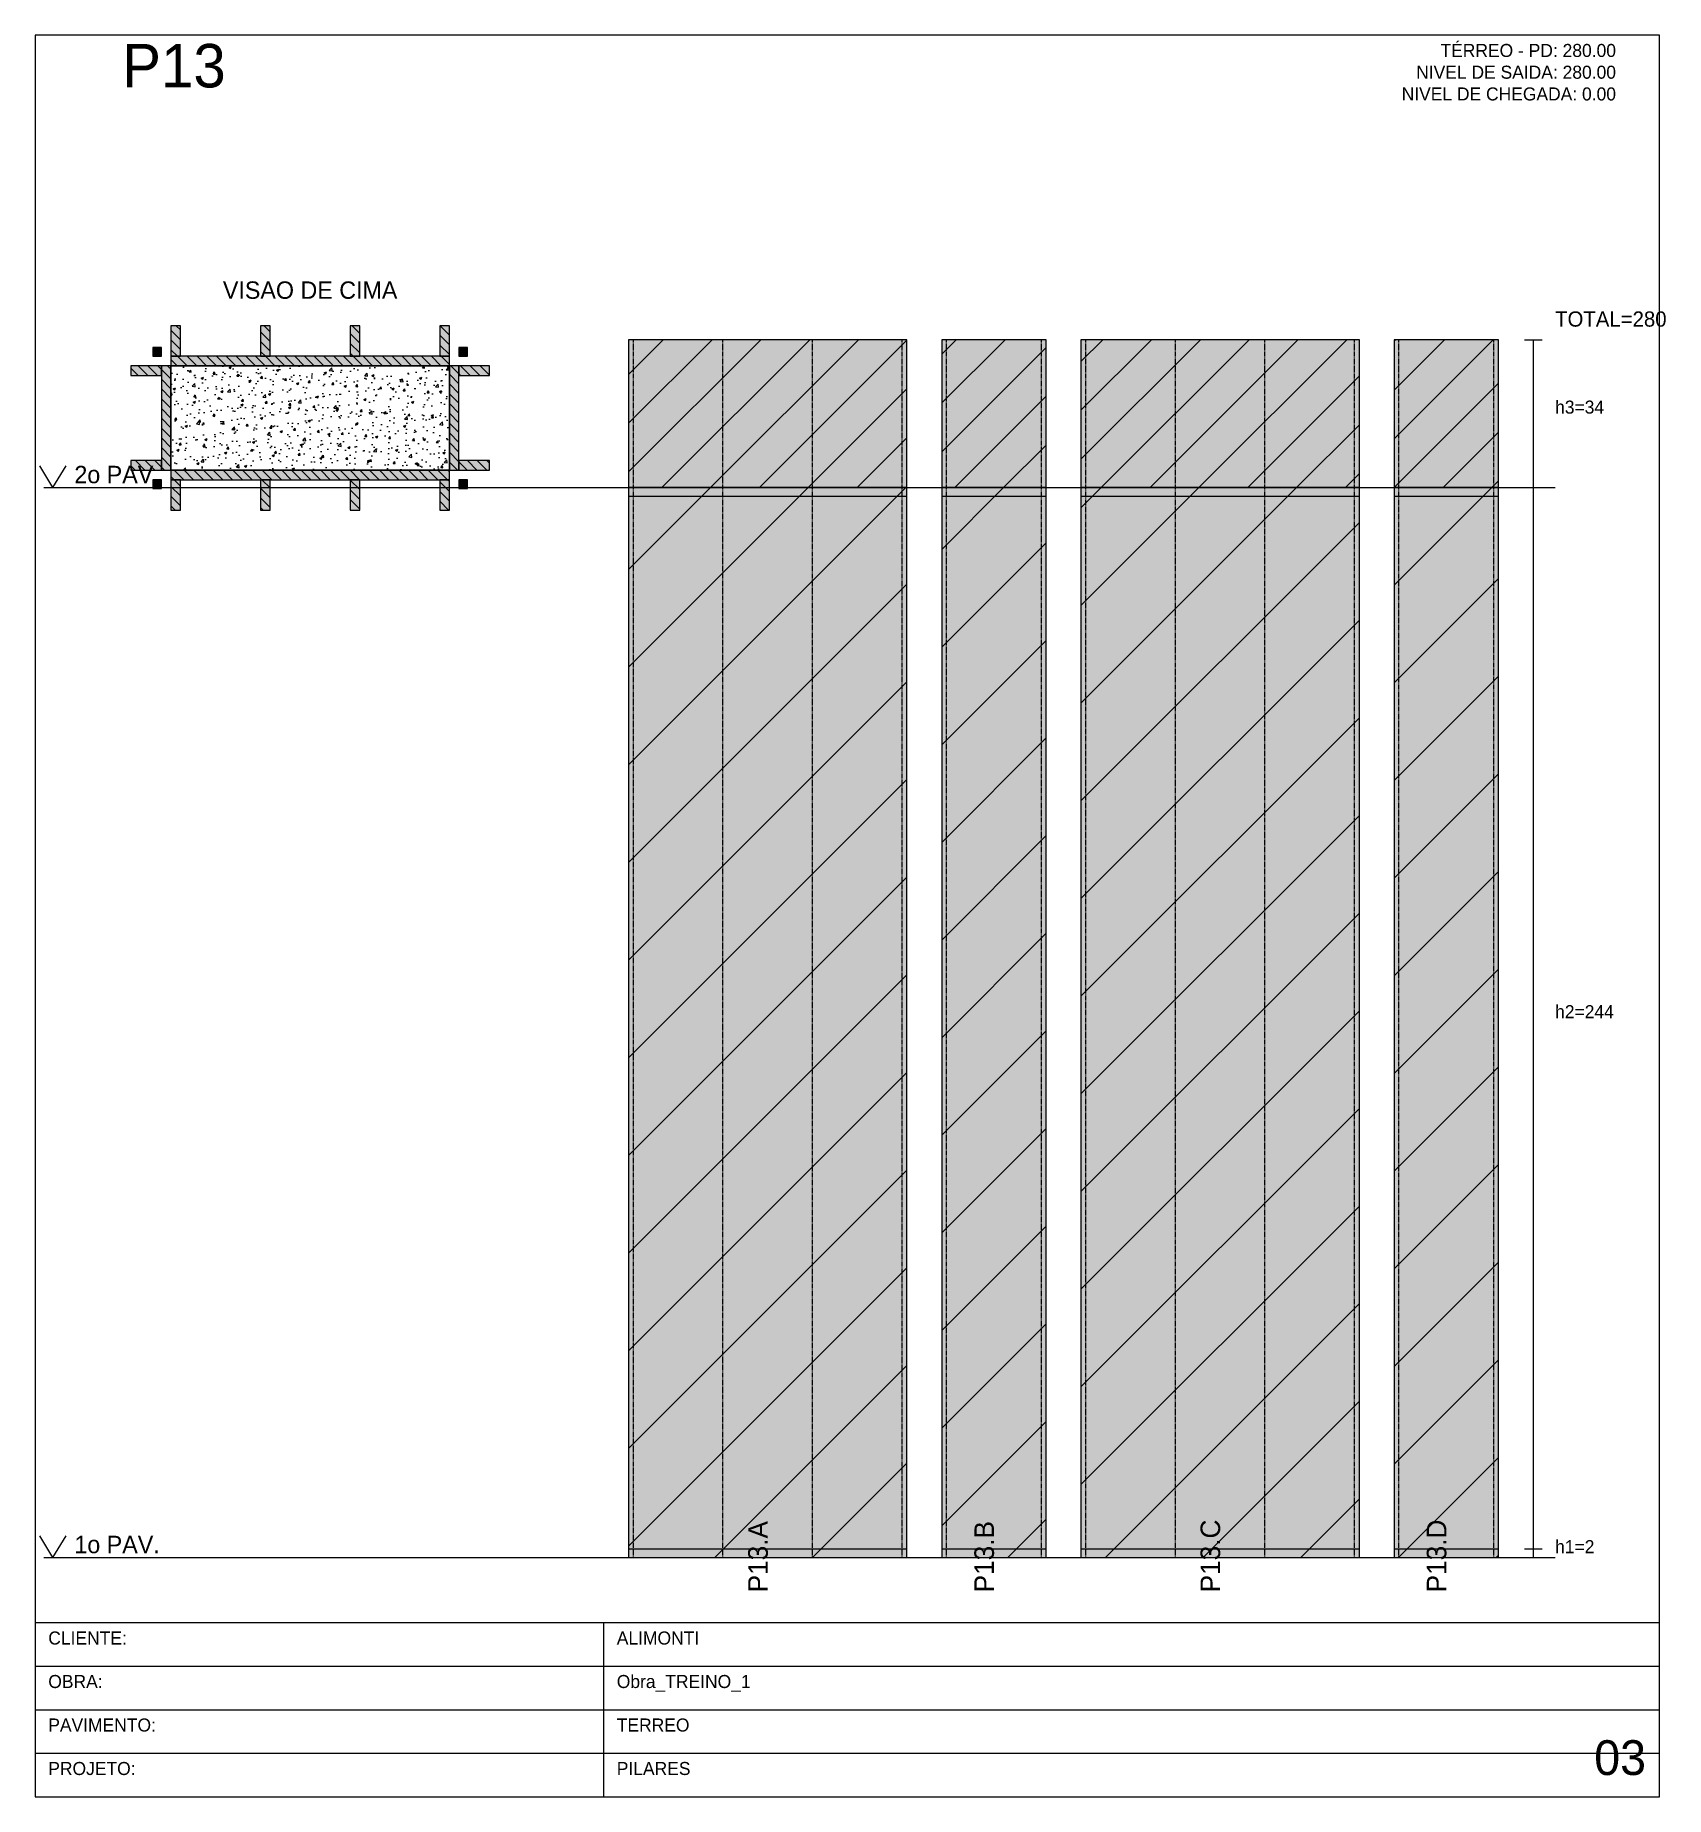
# Model space of a CAD drawing. Header units: metres. Extents: x 0 to 2088, y 0 to 2105.
# Drawn here: x 796.8 to 1171.6, y 0 to 405 of the extents above; entities that cross this region are included whole.
import ezdxf
from ezdxf.enums import TextEntityAlignment as Align

# ---------------------------------------------------------------- set-up
doc = ezdxf.new("R2010")
doc.units = ezdxf.units.M
doc.linetypes.add('HIDDEN', pattern=[0.36, 0.12, -0.06, 0.12, -0.06])
for name, color, linetype in [('BORDA_CELULA', 9, 'Continuous'), ('CARIMBO', 9, 'Continuous'), ('CHAPA', 1, 'Continuous'), ('CONCRETO', 4, 'Continuous'), ('COTA', 241, 'Continuous'), ('LABEL_ID', 3, 'Continuous'), ('Nivel', 4, 'Continuous'), ('NOMENCLATURA', 1, 'Continuous'), ('Paineis', 200, 'Continuous'), ('SARR_2.2x7', 40, 'Continuous'), ('Texto Secao', 2, 'Continuous'), ('TEXTO_GERAL', 2, 'Continuous')]:
    doc.layers.add(name, color=color, linetype=linetype)

msp = doc.modelspace()

# ---------------------------------------------------------------- texts
at = {"layer": 'CARIMBO', "color": 9}
for s, p in [('CLIENTE:', (799.8, 35)), ('OBRA:', (799.8, 25)), ('PAVIMENTO:', (799.8, 15)), ('PROJETO:', (799.8, 5))]:
    msp.add_text(s, height=3, dxfattribs=at).set_placement(p)
at = {"layer": 'COTA', "color": 8}
for s, height, p in [('TOTAL=280', 3.5, (1146.2, 338)), ('h3=34', 3, (1146.2, 318)), ('h2=244', 3, (1146.2, 179)), ('h1=2', 3, (1146.2, 56))]:
    msp.add_text(s, height=height, dxfattribs=at).set_placement(p)
at = {"layer": 'LABEL_ID', "color": 3}
msp.add_text('03', height=8, dxfattribs=at).set_placement((1155.2, 5))
at = {"layer": 'Nivel', "color": 4}
for s, p in [('2o PAV.', (805.8, 302)), ('1o PAV.', (805.8, 56))]:
    msp.add_text(s, height=4, dxfattribs=at).set_placement(p)
at = {"layer": 'NOMENCLATURA', "color": 1}
msp.add_text('P13', height=10, dxfattribs=at).set_placement((816.8, 393))
at = {"layer": 'Texto Secao', "color": 2}
msp.add_text('VISAO DE CIMA', height=4, dxfattribs=at).set_placement((860, 343.2), align=Align.BOTTOM_CENTER)
for s, p in [('P13.A', (965.2, 47)), ('P13.B', (1017.2, 47)), ('P13.C', (1069.2, 47)), ('P13.D', (1121.2, 47))]:
    msp.add_text(s, height=4.5, rotation=90, dxfattribs=at).set_placement(p)
at = {"layer": 'TEXTO_GERAL', "color": 2}
for s, p in [('TÉRREO - PD: 280.00', (1160.2, 400)), ('NIVEL DE SAIDA: 280.00', (1160.2, 395)), ('NIVEL DE CHEGADA: 0.00', (1160.2, 390))]:
    msp.add_text(s, height=3, dxfattribs=at).set_placement(p, align=Align.RIGHT)
for s, p in [('ALIMONTI', (930.49, 35)), ('Obra_TREINO_1', (930.49, 25)), ('TERREO', (930.49, 15)), ('PILARES', (930.49, 5))]:
    msp.add_text(s, height=3, dxfattribs=at).set_placement(p)

# ---------------------------------------------------------------- hatches: boundary and pattern name
at = {"layer": 'CHAPA'}
for points in [[(823.8, 331.2), (825.8, 331.2), (825.8, 333.2), (823.8, 333.2)], [(894.2, 331.2), (896.2, 331.2), (896.2, 333.2), (894.2, 333.2)], [(823.8, 300.8), (825.8, 300.8), (825.8, 302.8), (823.8, 302.8)], [(894.2, 300.8), (896.2, 300.8), (896.2, 302.8), (894.2, 302.8)]]:
    msp.add_hatch(color=1, dxfattribs=at).paths.add_polyline_path(points)
at = {"layer": 'COTA'}
h = msp.add_hatch(dxfattribs=at)
h.set_pattern_fill('AR-CONC', scale=0.03)
h.paths.add_polyline_path([(828, 305), (892, 305), (892, 329), (828, 329)])
at = {"layer": 'Paineis'}
for points in [[(933.2, 301), (997.2, 301), (997.2, 335), (933.2, 335)], [(1005.2, 301), (1029.2, 301), (1029.2, 335), (1005.2, 335)], [(1037.2, 301), (1101.2, 301), (1101.2, 335), (1037.2, 335)], [(1109.2, 301), (1133.2, 301), (1133.2, 335), (1109.2, 335)], [(825.8, 305), (828, 305), (828, 329), (825.8, 329)], [(828, 329), (892, 329), (892, 331.2), (828, 331.2)], [(892, 305), (894.2, 305), (894.2, 329), (892, 329)], [(828, 302.8), (892, 302.8), (892, 305), (828, 305)], [(933.2, 55), (997.2, 55), (997.2, 301), (933.2, 301)], [(1005.2, 55), (1029.2, 55), (1029.2, 301), (1005.2, 301)], [(1037.2, 55), (1101.2, 55), (1101.2, 301), (1037.2, 301)], [(1109.2, 55), (1133.2, 55), (1133.2, 301), (1109.2, 301)]]:
    msp.add_hatch(color=7, dxfattribs=at).paths.add_polyline_path(points)
h = msp.add_hatch(dxfattribs=at)
h.set_pattern_fill('ANSI31', scale=2.5)
h.paths.add_polyline_path([(933.2, 301), (997.2, 301), (997.2, 335), (933.2, 335)])
h = msp.add_hatch(dxfattribs=at)
h.set_pattern_fill('ANSI31', scale=2.5)
h.paths.add_polyline_path([(1005.2, 301), (1029.2, 301), (1029.2, 335), (1005.2, 335)])
h = msp.add_hatch(dxfattribs=at)
h.set_pattern_fill('ANSI31', scale=2.5)
h.paths.add_polyline_path([(1037.2, 301), (1101.2, 301), (1101.2, 335), (1037.2, 335)])
h = msp.add_hatch(dxfattribs=at)
h.set_pattern_fill('ANSI31', scale=2.5)
h.paths.add_polyline_path([(1109.2, 301), (1133.2, 301), (1133.2, 335), (1109.2, 335)])
h = msp.add_hatch(dxfattribs=at)
h.set_pattern_fill('ANSI31', scale=0.5, angle=270)
h.paths.add_polyline_path([(825.8, 305), (828, 305), (828, 329), (825.8, 329)])
h = msp.add_hatch(dxfattribs=at)
h.set_pattern_fill('ANSI31', scale=0.5, angle=270)
h.paths.add_polyline_path([(828, 329), (892, 329), (892, 331.2), (828, 331.2)])
h = msp.add_hatch(dxfattribs=at)
h.set_pattern_fill('ANSI31', scale=0.5, angle=270)
h.paths.add_polyline_path([(892, 305), (894.2, 305), (894.2, 329), (892, 329)])
h = msp.add_hatch(dxfattribs=at)
h.set_pattern_fill('ANSI31', scale=0.5, angle=270)
h.paths.add_polyline_path([(828, 302.8), (892, 302.8), (892, 305), (828, 305)])
h = msp.add_hatch(dxfattribs=at)
h.set_pattern_fill('ANSI31', scale=5)
h.paths.add_polyline_path([(933.2, 55), (997.2, 55), (997.2, 301), (933.2, 301)])
h = msp.add_hatch(dxfattribs=at)
h.set_pattern_fill('ANSI31', scale=5)
h.paths.add_polyline_path([(1005.2, 55), (1029.2, 55), (1029.2, 301), (1005.2, 301)])
h = msp.add_hatch(dxfattribs=at)
h.set_pattern_fill('ANSI31', scale=5)
h.paths.add_polyline_path([(1037.2, 55), (1101.2, 55), (1101.2, 301), (1037.2, 301)])
h = msp.add_hatch(dxfattribs=at)
h.set_pattern_fill('ANSI31', scale=5)
h.paths.add_polyline_path([(1109.2, 55), (1133.2, 55), (1133.2, 301), (1109.2, 301)])
at = {"layer": 'SARR_2.2x7'}
for points in [[(828, 331.2), (830.2, 331.2), (830.2, 338.2), (828, 338.2)], [(848.6, 331.2), (850.8, 331.2), (850.8, 338.2), (848.6, 338.2)], [(869.2, 331.2), (871.4, 331.2), (871.4, 338.2), (869.2, 338.2)], [(889.8, 331.2), (892, 331.2), (892, 338.2), (889.8, 338.2)], [(818.8, 326.8), (825.8, 326.8), (825.8, 329), (818.8, 329)], [(894.2, 326.8), (901.2, 326.8), (901.2, 329), (894.2, 329)], [(818.8, 305), (825.8, 305), (825.8, 307.2), (818.8, 307.2)], [(894.2, 305), (901.2, 305), (901.2, 307.2), (894.2, 307.2)], [(828, 295.8), (830.2, 295.8), (830.2, 302.8), (828, 302.8)], [(848.6, 295.8), (850.8, 295.8), (850.8, 302.8), (848.6, 302.8)], [(869.2, 295.8), (871.4, 295.8), (871.4, 302.8), (869.2, 302.8)], [(889.8, 295.8), (892, 295.8), (892, 302.8), (889.8, 302.8)]]:
    msp.add_hatch(color=7, dxfattribs=at).paths.add_polyline_path(points)
h = msp.add_hatch(dxfattribs=at)
h.set_pattern_fill('ANSI31', scale=0.5, angle=270)
h.paths.add_polyline_path([(828, 331.2), (830.2, 331.2), (830.2, 338.2), (828, 338.2)])
h = msp.add_hatch(dxfattribs=at)
h.set_pattern_fill('ANSI31', scale=0.5, angle=270)
h.paths.add_polyline_path([(848.6, 331.2), (850.8, 331.2), (850.8, 338.2), (848.6, 338.2)])
h = msp.add_hatch(dxfattribs=at)
h.set_pattern_fill('ANSI31', scale=0.5, angle=270)
h.paths.add_polyline_path([(869.2, 331.2), (871.4, 331.2), (871.4, 338.2), (869.2, 338.2)])
h = msp.add_hatch(dxfattribs=at)
h.set_pattern_fill('ANSI31', scale=0.5, angle=270)
h.paths.add_polyline_path([(889.8, 331.2), (892, 331.2), (892, 338.2), (889.8, 338.2)])
h = msp.add_hatch(dxfattribs=at)
h.set_pattern_fill('ANSI31', scale=0.5, angle=270)
h.paths.add_polyline_path([(818.8, 326.8), (825.8, 326.8), (825.8, 329), (818.8, 329)])
h = msp.add_hatch(dxfattribs=at)
h.set_pattern_fill('ANSI31', scale=0.5, angle=270)
h.paths.add_polyline_path([(894.2, 326.8), (901.2, 326.8), (901.2, 329), (894.2, 329)])
h = msp.add_hatch(dxfattribs=at)
h.set_pattern_fill('ANSI31', scale=0.5, angle=270)
h.paths.add_polyline_path([(818.8, 305), (825.8, 305), (825.8, 307.2), (818.8, 307.2)])
h = msp.add_hatch(dxfattribs=at)
h.set_pattern_fill('ANSI31', scale=0.5, angle=270)
h.paths.add_polyline_path([(894.2, 305), (901.2, 305), (901.2, 307.2), (894.2, 307.2)])
h = msp.add_hatch(dxfattribs=at)
h.set_pattern_fill('ANSI31', scale=0.5, angle=270)
h.paths.add_polyline_path([(828, 295.8), (830.2, 295.8), (830.2, 302.8), (828, 302.8)])
h = msp.add_hatch(dxfattribs=at)
h.set_pattern_fill('ANSI31', scale=0.5, angle=270)
h.paths.add_polyline_path([(848.6, 295.8), (850.8, 295.8), (850.8, 302.8), (848.6, 302.8)])
h = msp.add_hatch(dxfattribs=at)
h.set_pattern_fill('ANSI31', scale=0.5, angle=270)
h.paths.add_polyline_path([(869.2, 295.8), (871.4, 295.8), (871.4, 302.8), (869.2, 302.8)])
h = msp.add_hatch(dxfattribs=at)
h.set_pattern_fill('ANSI31', scale=0.5, angle=270)
h.paths.add_polyline_path([(889.8, 295.8), (892, 295.8), (892, 302.8), (889.8, 302.8)])

# ---------------------------------------------------------------- linework, layer by layer
at = {"layer": 'BORDA_CELULA', "color": 9}
msp.add_lwpolyline([(796.8, 0), (1170.2, 0), (1170.2, 405), (796.8, 405)], close=True, dxfattribs=at)
at = {"layer": 'CARIMBO', "color": 40}
for p, q in [((927.49, 0), (927.49, 40)), ((796.8, 30), (1170.2, 30)), ((796.8, 20), (1170.2, 20)), ((796.8, 10), (1170.2, 10))]:
    msp.add_line(p, q, dxfattribs=at)
msp.add_lwpolyline([(796.8, 0), (1170.2, 0), (1170.2, 40), (796.8, 40)], close=True, dxfattribs=at)
at = {"layer": 'CHAPA', "color": 1}
for points in [[(823.8, 331.2), (825.8, 331.2), (825.8, 333.2), (823.8, 333.2)], [(894.2, 331.2), (896.2, 331.2), (896.2, 333.2), (894.2, 333.2)], [(823.8, 300.8), (825.8, 300.8), (825.8, 302.8), (823.8, 302.8)], [(894.2, 300.8), (896.2, 300.8), (896.2, 302.8), (894.2, 302.8)]]:
    msp.add_lwpolyline(points, close=True, dxfattribs=at)
at = {"layer": 'CONCRETO', "color": 4}
msp.add_lwpolyline([(828, 305), (892, 305), (892, 329), (828, 329)], close=True, dxfattribs=at)
at = {"layer": 'COTA', "color": 8}
for p, q in [((1139.2, 335), (1143.2, 335)), ((1141.2, 55), (1141.2, 335)), ((1139.2, 301), (1143.2, 301)), ((1139.2, 301), (1143.2, 301)), ((1139.2, 57), (1143.2, 57)), ((1139.2, 57), (1143.2, 57)), ((1139.2, 55), (1143.2, 55))]:
    msp.add_line(p, q, dxfattribs=at)
at = {"layer": 'Nivel', "color": 4}
for p, q in [((797.8, 306), (800.8, 301)), ((803.8, 306), (800.8, 301)), ((798.8, 301), (1146.2, 301)), ((797.8, 60), (800.8, 55)), ((803.8, 60), (800.8, 55)), ((798.8, 55), (1146.2, 55))]:
    msp.add_line(p, q, dxfattribs=at)
at = {"layer": 'Paineis'}
for p, q in [((933.2, 299), (997.2, 299)), ((1005.2, 299), (1029.2, 299)), ((1037.2, 299), (1101.2, 299)), ((1109.2, 299), (1133.2, 299)), ((933.2, 57), (997.2, 57)), ((1005.2, 57), (1029.2, 57)), ((1037.2, 57), (1101.2, 57)), ((1109.2, 57), (1133.2, 57))]:
    msp.add_line(p, q, dxfattribs=at)
for points in [[(933.2, 301), (997.2, 301), (997.2, 335), (933.2, 335)], [(1005.2, 301), (1029.2, 301), (1029.2, 335), (1005.2, 335)], [(1037.2, 301), (1101.2, 301), (1101.2, 335), (1037.2, 335)], [(1109.2, 301), (1133.2, 301), (1133.2, 335), (1109.2, 335)], [(825.8, 305), (828, 305), (828, 329), (825.8, 329)], [(828, 329), (892, 329), (892, 331.2), (828, 331.2)], [(892, 305), (894.2, 305), (894.2, 329), (892, 329)], [(828, 302.8), (892, 302.8), (892, 305), (828, 305)], [(933.2, 55), (997.2, 55), (997.2, 301), (933.2, 301)], [(1005.2, 55), (1029.2, 55), (1029.2, 301), (1005.2, 301)], [(1037.2, 55), (1101.2, 55), (1101.2, 301), (1037.2, 301)], [(1109.2, 55), (1133.2, 55), (1133.2, 301), (1109.2, 301)]]:
    msp.add_lwpolyline(points, close=True, dxfattribs=at)
at = {"layer": 'SARR_2.2x7', "linetype": 'HIDDEN'}
for p, q in [((934.3, 55), (934.3, 335)), ((954.9, 55), (954.9, 335)), ((975.5, 55), (975.5, 335)), ((996.1, 55), (996.1, 335)), ((1006.3, 55), (1006.3, 335)), ((1028.1, 55), (1028.1, 335)), ((1038.3, 55), (1038.3, 335)), ((1058.9, 55), (1058.9, 335)), ((1079.5, 55), (1079.5, 335)), ((1100.1, 55), (1100.1, 335)), ((1110.3, 55), (1110.3, 335)), ((1132.1, 55), (1132.1, 335))]:
    msp.add_line(p, q, dxfattribs=at)
at = {"layer": 'SARR_2.2x7'}
for points in [[(828, 331.2), (830.2, 331.2), (830.2, 338.2), (828, 338.2)], [(848.6, 331.2), (850.8, 331.2), (850.8, 338.2), (848.6, 338.2)], [(869.2, 331.2), (871.4, 331.2), (871.4, 338.2), (869.2, 338.2)], [(889.8, 331.2), (892, 331.2), (892, 338.2), (889.8, 338.2)], [(818.8, 326.8), (825.8, 326.8), (825.8, 329), (818.8, 329)], [(894.2, 326.8), (901.2, 326.8), (901.2, 329), (894.2, 329)], [(818.8, 305), (825.8, 305), (825.8, 307.2), (818.8, 307.2)], [(894.2, 305), (901.2, 305), (901.2, 307.2), (894.2, 307.2)], [(828, 295.8), (830.2, 295.8), (830.2, 302.8), (828, 302.8)], [(848.6, 295.8), (850.8, 295.8), (850.8, 302.8), (848.6, 302.8)], [(869.2, 295.8), (871.4, 295.8), (871.4, 302.8), (869.2, 302.8)], [(889.8, 295.8), (892, 295.8), (892, 302.8), (889.8, 302.8)]]:
    msp.add_lwpolyline(points, close=True, dxfattribs=at)

msp.set_redraw_order([(e.dxf.handle, doc.entitydb.next_handle()) for e in msp.query("TEXT MTEXT ATTDEF DIMENSION ARC_DIMENSION")])  # texts and dimensions are drawn at this point

doc.saveas('drawing.dxf')
